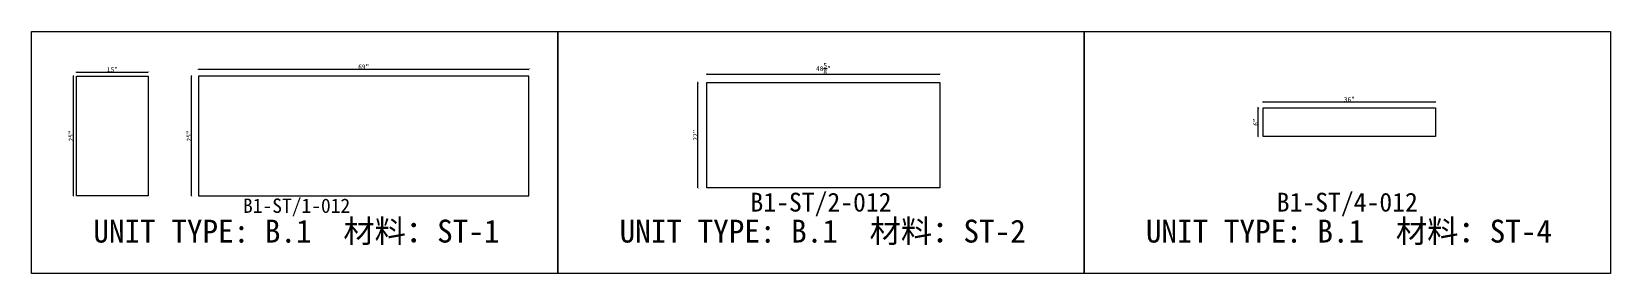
# Model space of a CAD drawing. Header units: millimetres. Extents: x -46966 to 138077, y -48408 to 2116.
# Drawn here: x 102126 to 110502, y -16717 to -15435 of the extents above; entities that cross this region are included whole.
import ezdxf
from ezdxf.enums import TextEntityAlignment as Align

# ---------------------------------------------------------------- set-up
doc = ezdxf.new("R2010")
doc.units = ezdxf.units.MM
doc.layers.add('PART_NUMBER', color=3, linetype='Continuous')
doc.styles.add('样式 1', font='')
doc.styles.get('样式 1').set_extended_font_data('NSimSun')
doc.dimstyles.new('副本 ISO-25', dxfattribs={"dimtxt": 25, "dimasz": 10, "dimexe": 1.5, "dimexo": 0.5, "dimtad": 1, "dimlfac": 0.03937, "dimlunit": 5, "dimtxsty": '样式 1', "dimblk": 'ARCHTICK', "dimcen": 2.5, "dimclrd": 256, "dimclrt": 1, "dimazin": 3, "dimtfac": 1, "dimtmove": 0, "dimatfit": 3, "dimfxlon": 1})

msp = doc.modelspace()

# ---------------------------------------------------------------- texts
at = {"style": '样式 1'}
for s, p in [('材料：ST-1', (103779.88, -16553.892)), ('材料：ST-2', (106571.755, -16553.892)), ('材料：ST-4', (109363.629, -16553.892)), ('UNIT TYPE: B.1', (102453.599, -16553.892)), ('UNIT TYPE: B.1', (105245.474, -16553.892)), ('UNIT TYPE: B.1', (108037.348, -16553.892))]:
    msp.add_text(s, height=121.5865, dxfattribs=at).set_placement(p)
at = {"layer": 'PART_NUMBER', "color": 3, "style": '样式 1'}
for s, height, p in [('B1-ST/1-012', 76, (103531.939, -16358.245)), ('B1-ST/2-012', 100, (106313.855, -16339.565)), ('B1-ST/4-012', 100, (109105.73, -16339.565))]:
    msp.add_text(s, height=height, dxfattribs=at).set_placement(p, align=Align.MIDDLE_CENTER)

# ---------------------------------------------------------------- blocks, each defined once
blk = doc.blocks.new('_ArchTick')
at = {"color": 0, "linetype": 'ByBlock', "const_width": 0.15}
blk.add_lwpolyline([(-0.5, -0.5), (0.5, 0.5)], dxfattribs=at)
blk = doc.blocks.new('*D1815')
at = {"color": 0, "lineweight": -2, "transparency": 16777216}
for p, q in [((102349.4, -15671.2), (102346.9, -15671.2)), ((102349.4, -16306.2), (102346.9, -16306.2))]:
    blk.add_line(p, q, dxfattribs=at)
at = {"lineweight": -2, "transparency": 16777216}
blk.add_line((102348.4, -16306.2), (102348.4, -15671.2), dxfattribs=at)
at = {"layer": 'Defpoints', "color": 0, "transparency": 16777216}
for p in [(102348.4, -15671.2), (102364.2, -15671.2), (102364.2, -16306.2)]:
    blk.add_point(p, dxfattribs=at)
at = {"lineweight": -2, "transparency": 16777216, "xscale": 10, "yscale": 10, "zscale": 10}
for p, rotation in [((102348.4, -15671.2), 90), ((102348.4, -16306.2), 270)]:
    blk.add_blockref('_ArchTick', p, dxfattribs=dict(at, rotation=rotation))
at = {"color": 1, "transparency": 16777216, "insert": (102335.3, -15988.7), "char_height": 25, "attachment_point": 5, "rotation": 90, "style": '样式 1'}
blk.add_mtext('\\A1;25"', dxfattribs=at)
blk = doc.blocks.new('*D1816')
at = {"color": 0, "lineweight": -2, "transparency": 16777216}
for p, q in [((102364.2, -15650.8), (102364.2, -15648.3)), ((102745.2, -15650.8), (102745.2, -15648.3))]:
    blk.add_line(p, q, dxfattribs=at)
at = {"lineweight": -2, "transparency": 16777216}
blk.add_line((102364.2, -15649.8), (102745.2, -15649.8), dxfattribs=at)
at = {"layer": 'Defpoints', "color": 0, "transparency": 16777216}
for p in [(102745.2, -15649.8), (102364.2, -15671.2), (102745.2, -15671.2)]:
    blk.add_point(p, dxfattribs=at)
at = {"lineweight": -2, "transparency": 16777216, "xscale": 10, "yscale": 10, "zscale": 10, "rotation": 180}
blk.add_blockref('_ArchTick', (102364.2, -15649.8), dxfattribs=at)
at = {"lineweight": -2, "transparency": 16777216, "xscale": 10, "yscale": 10, "zscale": 10}
blk.add_blockref('_ArchTick', (102745.2, -15649.8), dxfattribs=at)
at = {"color": 1, "transparency": 16777216, "insert": (102554.7, -15636.6), "char_height": 25, "attachment_point": 5, "style": '样式 1'}
blk.add_mtext('\\A1;15"', dxfattribs=at)
blk = doc.blocks.new('*D1817')
at = {"color": 0, "lineweight": -2, "transparency": 16777216}
for p, q in [((102975.6, -15671.2), (102973.1, -15671.2)), ((102975.6, -16306.2), (102973.1, -16306.2))]:
    blk.add_line(p, q, dxfattribs=at)
at = {"lineweight": -2, "transparency": 16777216}
blk.add_line((102974.6, -16306.2), (102974.6, -15671.2), dxfattribs=at)
at = {"layer": 'Defpoints', "color": 0, "transparency": 16777216}
for p in [(102974.6, -15671.2), (103011.5, -15671.2), (103011.5, -16306.2)]:
    blk.add_point(p, dxfattribs=at)
at = {"lineweight": -2, "transparency": 16777216, "xscale": 10, "yscale": 10, "zscale": 10}
for p, rotation in [((102974.6, -15671.2), 90), ((102974.6, -16306.2), 270)]:
    blk.add_blockref('_ArchTick', p, dxfattribs=dict(at, rotation=rotation))
at = {"color": 1, "transparency": 16777216, "insert": (102961.4, -15988.7), "char_height": 25, "attachment_point": 5, "rotation": 90, "style": '样式 1'}
blk.add_mtext('\\A1;25"', dxfattribs=at)
blk = doc.blocks.new('*D1818')
at = {"color": 0, "lineweight": -2, "transparency": 16777216}
for p, q in [((103011.5, -15635.9), (103011.5, -15633.4)), ((104764.1, -15635.9), (104764.1, -15633.4))]:
    blk.add_line(p, q, dxfattribs=at)
at = {"lineweight": -2, "transparency": 16777216}
blk.add_line((103011.5, -15634.9), (104764.1, -15634.9), dxfattribs=at)
at = {"layer": 'Defpoints', "color": 0, "transparency": 16777216}
for p in [(104764.1, -15634.9), (103011.5, -15671.2), (104764.1, -15671.2)]:
    blk.add_point(p, dxfattribs=at)
at = {"lineweight": -2, "transparency": 16777216, "xscale": 10, "yscale": 10, "zscale": 10, "rotation": 180}
blk.add_blockref('_ArchTick', (103011.5, -15634.9), dxfattribs=at)
at = {"lineweight": -2, "transparency": 16777216, "xscale": 10, "yscale": 10, "zscale": 10}
blk.add_blockref('_ArchTick', (104764.1, -15634.9), dxfattribs=at)
at = {"color": 1, "transparency": 16777216, "insert": (103887.8, -15621.7), "char_height": 25, "attachment_point": 5, "style": '样式 1'}
blk.add_mtext('\\A1;69"', dxfattribs=at)
blk = doc.blocks.new('*D1819')
at = {"color": 0, "lineweight": -2, "transparency": 16777216}
for p, q in [((105708.9, -15661.4), (105708.9, -15658.9)), ((106944, -15661.4), (106944, -15658.9))]:
    blk.add_line(p, q, dxfattribs=at)
at = {"lineweight": -2, "transparency": 16777216}
blk.add_line((105708.9, -15660.4), (106944, -15660.4), dxfattribs=at)
at = {"layer": 'Defpoints', "color": 0, "transparency": 16777216}
for p in [(106944, -15660.4), (105708.9, -15705), (106944, -15705)]:
    blk.add_point(p, dxfattribs=at)
at = {"lineweight": -2, "transparency": 16777216, "xscale": 10, "yscale": 10, "zscale": 10, "rotation": 180}
blk.add_blockref('_ArchTick', (105708.9, -15660.4), dxfattribs=at)
at = {"lineweight": -2, "transparency": 16777216, "xscale": 10, "yscale": 10, "zscale": 10}
blk.add_blockref('_ArchTick', (106944, -15660.4), dxfattribs=at)
at = {"color": 1, "transparency": 16777216, "insert": (106326.4, -15631.4), "char_height": 25, "attachment_point": 5, "style": '样式 1'}
blk.add_mtext('\\A1;48{\\H1x;\\S5/8;}"', dxfattribs=at)
blk = doc.blocks.new('*D1820')
at = {"color": 0, "lineweight": -2, "transparency": 16777216}
for p, q in [((105662.1, -15705), (105659.6, -15705)), ((105662.1, -16263.8), (105659.6, -16263.8))]:
    blk.add_line(p, q, dxfattribs=at)
at = {"lineweight": -2, "transparency": 16777216}
blk.add_line((105661.1, -16263.8), (105661.1, -15705), dxfattribs=at)
at = {"layer": 'Defpoints', "color": 0, "transparency": 16777216}
for p in [(105661.1, -15705), (105708.9, -15705), (105708.9, -16263.8)]:
    blk.add_point(p, dxfattribs=at)
at = {"lineweight": -2, "transparency": 16777216, "xscale": 10, "yscale": 10, "zscale": 10}
for p, rotation in [((105661.1, -15705), 90), ((105661.1, -16263.8), 270)]:
    blk.add_blockref('_ArchTick', p, dxfattribs=dict(at, rotation=rotation))
at = {"color": 1, "transparency": 16777216, "insert": (105648, -15984.4), "char_height": 25, "attachment_point": 5, "rotation": 90, "style": '样式 1'}
blk.add_mtext('\\A1;22"', dxfattribs=at)
blk = doc.blocks.new('*D1821')
at = {"color": 0, "lineweight": -2, "transparency": 16777216}
for p, q in [((108659, -15808.9), (108659, -15806.4)), ((109573.4, -15808.9), (109573.4, -15806.4))]:
    blk.add_line(p, q, dxfattribs=at)
at = {"lineweight": -2, "transparency": 16777216}
blk.add_line((108659, -15807.9), (109573.4, -15807.9), dxfattribs=at)
at = {"layer": 'Defpoints', "color": 0, "transparency": 16777216}
for p in [(109573.4, -15807.9), (108659, -15838.7), (109573.4, -15838.7)]:
    blk.add_point(p, dxfattribs=at)
at = {"lineweight": -2, "transparency": 16777216, "xscale": 10, "yscale": 10, "zscale": 10, "rotation": 180}
blk.add_blockref('_ArchTick', (108659, -15807.9), dxfattribs=at)
at = {"lineweight": -2, "transparency": 16777216, "xscale": 10, "yscale": 10, "zscale": 10}
blk.add_blockref('_ArchTick', (109573.4, -15807.9), dxfattribs=at)
at = {"color": 1, "transparency": 16777216, "insert": (109116.2, -15794.8), "char_height": 25, "attachment_point": 5, "style": '样式 1'}
blk.add_mtext('\\A1;36"', dxfattribs=at)
blk = doc.blocks.new('*D1822')
at = {"color": 0, "lineweight": -2, "transparency": 16777216}
for p, q in [((108634.2, -15838.7), (108631.7, -15838.7)), ((108634.2, -15991.1), (108631.7, -15991.1))]:
    blk.add_line(p, q, dxfattribs=at)
at = {"lineweight": -2, "transparency": 16777216}
blk.add_line((108633.2, -15991.1), (108633.2, -15838.7), dxfattribs=at)
at = {"layer": 'Defpoints', "color": 0, "transparency": 16777216}
for p in [(108633.2, -15838.7), (108659, -15838.7), (108659, -15991.1)]:
    blk.add_point(p, dxfattribs=at)
at = {"lineweight": -2, "transparency": 16777216, "xscale": 10, "yscale": 10, "zscale": 10}
for p, rotation in [((108633.2, -15838.7), 90), ((108633.2, -15991.1), 270)]:
    blk.add_blockref('_ArchTick', p, dxfattribs=dict(at, rotation=rotation))
at = {"color": 1, "transparency": 16777216, "insert": (108620.1, -15914.9), "char_height": 25, "attachment_point": 5, "rotation": 90, "style": '样式 1'}
blk.add_mtext('\\A1;6"', dxfattribs=at)

# ---------------------------------------------------------------- dimensions: what is measured, and where the dimension line sits
for base, p1, p2, picture, middle in [((102745.244, -15649.753), (102364.244, -15671.188), (102745.244, -15671.188), '*D1816', (102554.744, -15636.628)), ((104764.114, -15634.858), (103011.514, -15671.188), (104764.114, -15671.188), '*D1818', (103887.814, -15621.733)), ((106943.961, -15660.448), (105708.886, -15704.977), (106943.961, -15704.977), '*D1819', (106326.423, -15631.355)), ((109573.439, -15807.899), (108659.039, -15838.735), (109573.439, -15838.735), '*D1821', (109116.239, -15794.774))]:
    dim = msp.add_linear_dim(base=base, p1=p1, p2=p2, dimstyle='副本 ISO-25')
    dim.commit()
    dim.dimension.update_dxf_attribs({"geometry": picture, "text_midpoint": middle})
for base, p1, p2, picture, middle in [((102348.446, -15671.188), (102364.244, -16306.188), (102364.244, -15671.188), '*D1815', (102335.321, -15988.688)), ((102974.574, -15671.188), (103011.514, -16306.188), (103011.514, -15671.188), '*D1817', (102961.449, -15988.688)), ((105661.122, -15704.977), (105708.886, -16263.777), (105708.886, -15704.977), '*D1820', (105647.997, -15984.377)), ((108633.204, -15838.735), (108659.039, -15991.135), (108659.039, -15838.735), '*D1822', (108620.079, -15914.935))]:
    dim = msp.add_linear_dim(base=base, p1=p1, p2=p2, angle=90, dimstyle='副本 ISO-25')
    dim.commit()
    dim.dimension.update_dxf_attribs({"geometry": picture, "text_midpoint": middle})

# ---------------------------------------------------------------- linework, layer by layer
at = {"color": 1}
for points in [[(102125.971, -15434.998), (104917.846, -15434.998), (104917.846, -16717.396), (102125.971, -16717.396)], [(104917.846, -15434.998), (107709.72, -15434.998), (107709.72, -16717.396), (104917.846, -16717.396)], [(107709.72, -15434.998), (110501.595, -15434.998), (110501.595, -16717.396), (107709.72, -16717.396)]]:
    msp.add_lwpolyline(points, close=True, dxfattribs=at)
for points in [[(102364.244, -16306.188), (102364.244, -15671.188), (102745.244, -15671.188), (102745.244, -16306.188)], [(103011.514, -16306.188), (104764.114, -16306.188), (104764.114, -15671.188), (103011.514, -15671.188)], [(105708.886, -15704.977), (106943.961, -15704.977), (106943.961, -16263.777), (105708.886, -16263.777)], [(108659.039, -15838.735), (109573.439, -15838.735), (109573.439, -15991.135), (108659.039, -15991.135)]]:
    msp.add_lwpolyline(points, close=True)

msp.set_redraw_order([(e.dxf.handle, doc.entitydb.next_handle()) for e in msp.query("TEXT MTEXT ATTDEF DIMENSION ARC_DIMENSION")])  # texts and dimensions are drawn at this point

doc.saveas('drawing.dxf')
